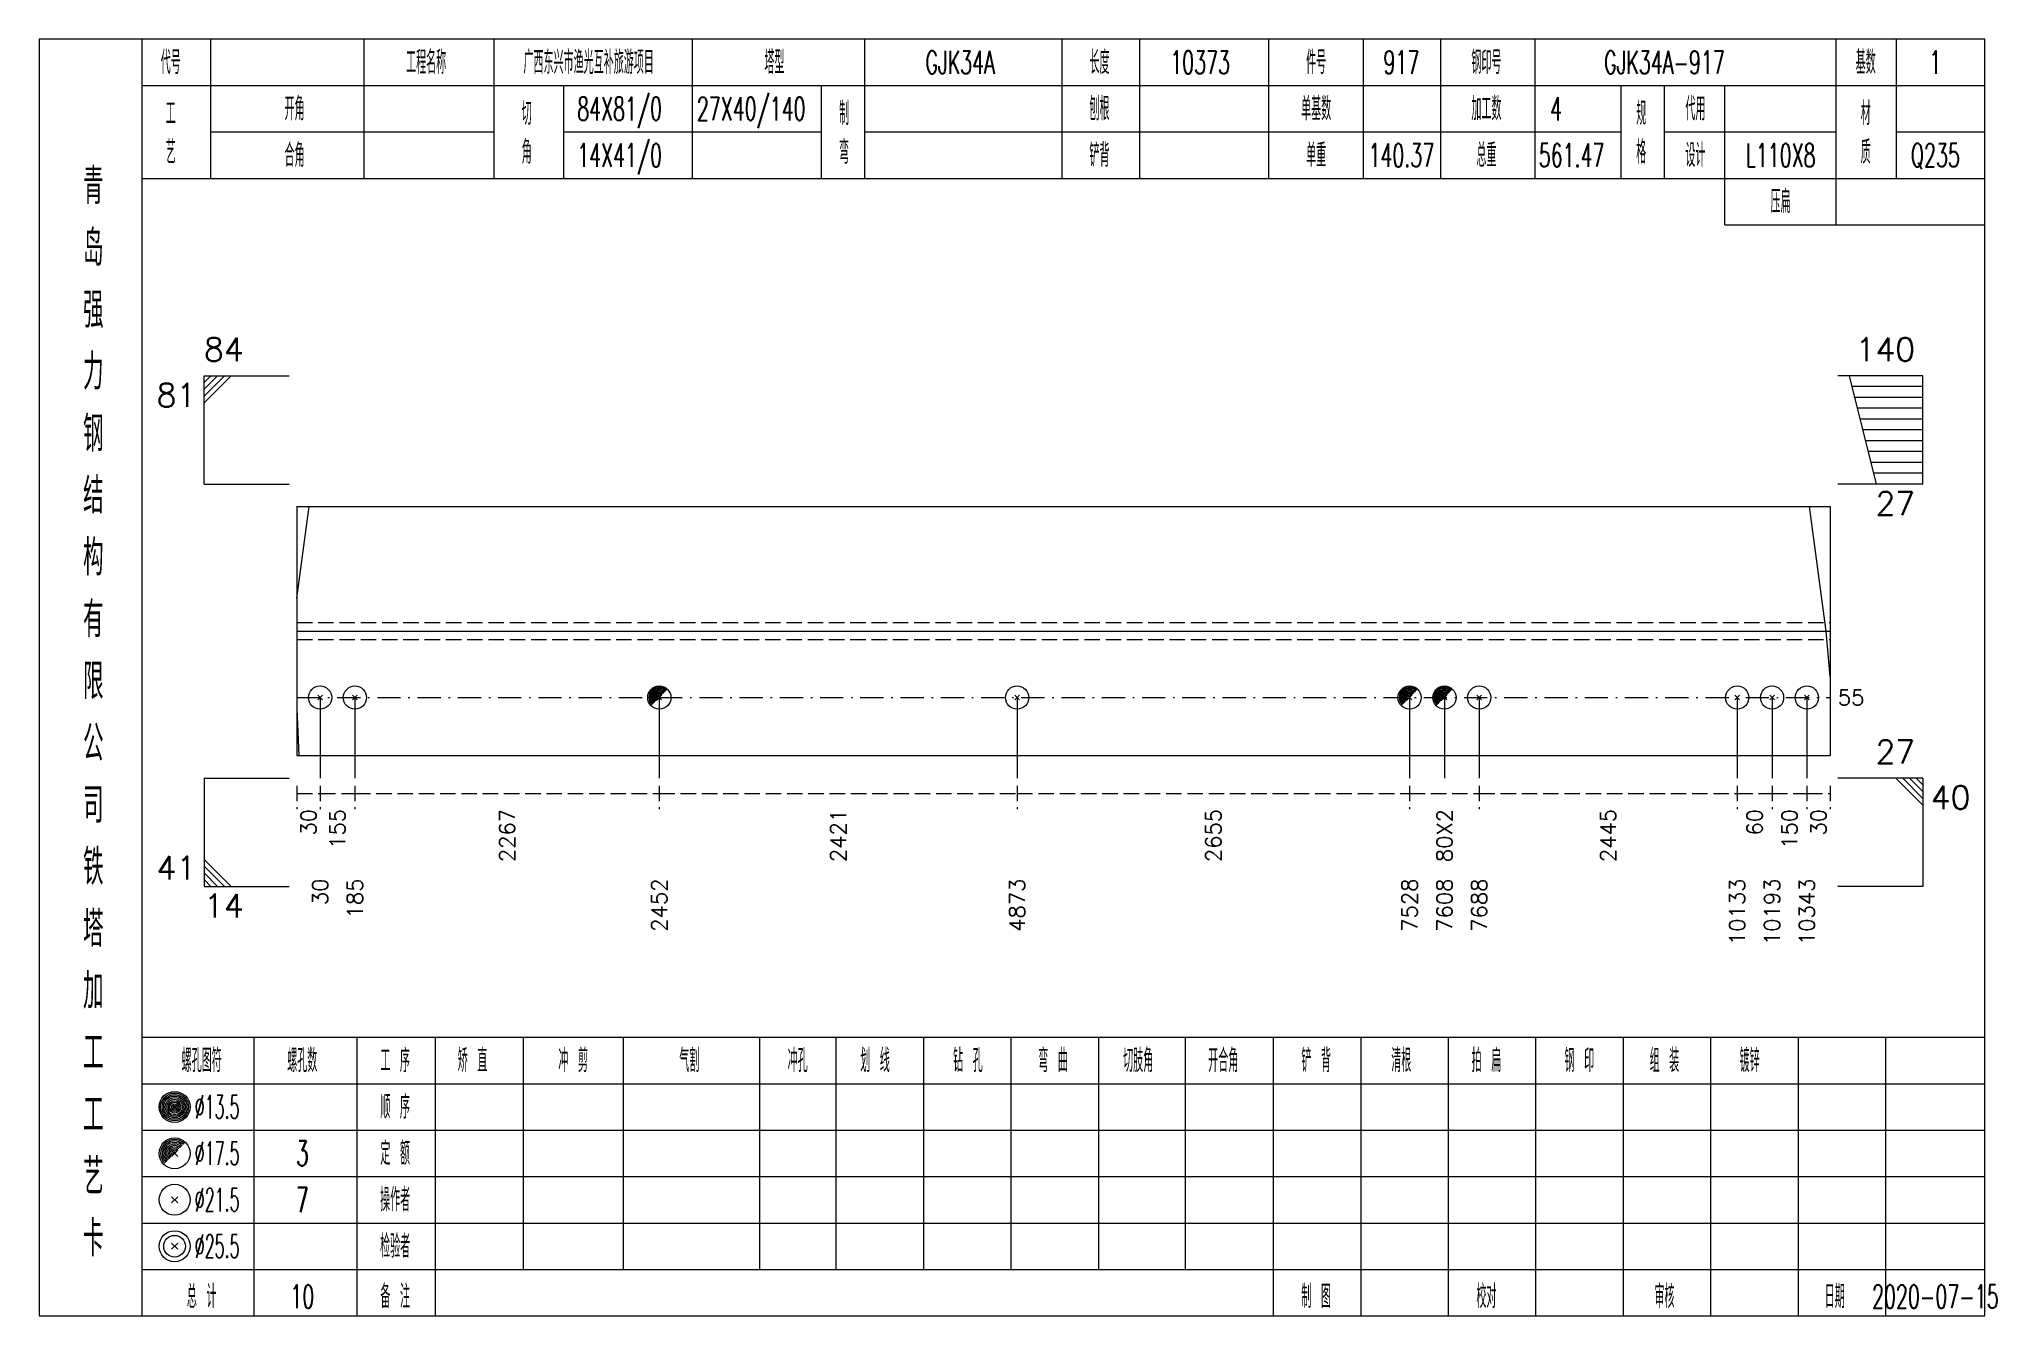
# Model space of a CAD drawing. Extents: x 0 to 2606, y -377 to 6479.
# Drawn here: x 0 to 252.9, y 2275 to 2440 of the extents above; entities that cross this region are included whole.
import ezdxf
from ezdxf.enums import TextEntityAlignment as Align

# ---------------------------------------------------------------- set-up
doc = ezdxf.new("R2010")
doc.units = 0
doc.header["$MEASUREMENT"] = 0
doc.linetypes.add('一点画线', pattern=[5.2, 3, -1, 0.2, -1])
doc.linetypes.add('虚线', pattern=[2.75, 2, -0.75])
doc.layers.get('0').update_dxf_attribs({"linetype": 'CONTINUOUS', "lineweight": 25})
doc.layers.add('1', color=7, linetype='CONTINUOUS', lineweight=25)
doc.layers.add('4', color=7, linetype='CONTINUOUS', lineweight=25)
doc.styles.get("Standard").update_dxf_attribs({"font": 'simplex.shx', "width": 0.7, "height": 3, "bigfont": 'gbhzfs.shx'})

msp = doc.modelspace()

# ---------------------------------------------------------------- texts
at = {"color": 7, "linetype": 'Continuous', "lineweight": 13}
msp.add_text('84', height=3, dxfattribs=at).set_placement((21.3, 2397.5), align=Align.BOTTOM_LEFT)
for s, p in [('140', (242.4, 2397.5)), ('27', (242.4, 2345.5)), ('41', (20.3, 2330.5))]:
    msp.add_text(s, height=3, dxfattribs=at).set_placement(p, align=Align.BOTTOM_RIGHT)
for s, p in [('81', (20.3, 2395.5)), ('27', (242.4, 2381.5))]:
    msp.add_text(s, height=3, dxfattribs=at).set_placement(p, align=Align.TOP_RIGHT)
msp.add_text('55', height=2, dxfattribs=at).set_placement((232.4, 2354.91), align=Align.MIDDLE_LEFT)
for s, p in [('40', (244.4, 2343.5)), ('14', (21.3, 2329.5))]:
    msp.add_text(s, height=3, dxfattribs=at).set_placement(p, align=Align.TOP_LEFT)
at = {"color": 8, "linetype": 'Continuous', "lineweight": 9}
for s, p in [('30', (34.8, 2340.5)), ('155', (38.55, 2340.5)), ('2267', (60.46, 2340.5)), ('2655', (151.72, 2340.5)), ('80X2', (181.57, 2340.5)), ('2445', (202.73, 2340.5)), ('60', (221.65, 2340.5)), ('150', (226.15, 2340.5)), ('30', (229.9, 2340.5)), ('2421', (103.25, 2340.5))]:
    msp.add_text(s, height=2, rotation=90, dxfattribs=at).set_placement(p, align=Align.MIDDLE_RIGHT)
at = {"layer": '1', "color": 7, "linetype": 'Continuous', "lineweight": 13}
for s, p in [('30', (36.3, 2331.5)), ('185', (40.8, 2331.5)), ('2452', (80.13, 2331.5)), ('4873', (126.36, 2331.5)), ('7528', (177.07, 2331.5)), ('7608', (181.57, 2331.5)), ('7688', (186.07, 2331.5)), ('10133', (219.4, 2331.5)), ('10193', (223.9, 2331.5)), ('10343', (228.4, 2331.5))]:
    msp.add_text(s, height=2, rotation=90, dxfattribs=at).set_placement(p, align=Align.MIDDLE_RIGHT)
at = {"layer": '4', "color": 1, "linetype": 'Continuous', "lineweight": 13}
for s, height, width, p in [('代号', 3, 0.6, (17, 2437)), ('工程名称', 3, 0.6, (50, 2437)), ('广西东兴市渔光互补旅游项目', 3, 0.6, (71, 2437)), ('塔型', 3, 0.6, (95, 2437)), ('GJK34A', 3, 0.6, (119, 2437)), ('长度', 3, 0.6, (137, 2437)), ('10373', 3, 0.6, (150, 2437)), ('件号', 3, 0.6, (165, 2437)), ('917', 3, 0.6, (176, 2437)), ('钢印号', 3, 0.6, (187, 2437)), ('GJK34A-917', 3, 0.6, (210, 2437)), ('基数', 3, 0.6, (236, 2437)), ('1', 3, 0.6, (245, 2437)), ('工', 3, 0.6, (17, 2430.4)), ('开角', 3, 0.6, (33, 2431)), ('切', 3, 0.6, (63, 2430.4)), ('84X81/0', 3, 0.6, (75, 2431)), ('27X40/140', 3, 0.6, (92, 2431)), ('制', 3, 0.6, (104, 2430.4)), ('刨根', 3, 0.6, (137, 2431)), ('单基数', 3, 0.6, (165, 2431)), ('加工数', 3, 0.6, (187, 2431)), ('4', 3, 0.6, (196, 2431)), ('规', 3, 0.6, (207, 2430.4)), ('代用', 3, 0.6, (214, 2431)), ('材', 3, 0.6, (236, 2430.4)), ('艺', 3, 0.6, (17, 2425.4)), ('合角', 3, 0.6, (33, 2425)), ('角', 3, 0.6, (63, 2425.4)), ('14X41/0', 3, 0.6, (75, 2425)), ('弯', 3, 0.6, (104, 2425.4)), ('铲背', 3, 0.6, (137, 2425)), ('单重', 3, 0.6, (165, 2425)), ('140.37', 3, 0.6, (176, 2425)), ('总重', 3, 0.6, (187, 2425)), ('561.47', 3, 0.6, (198, 2425)), ('格', 3, 0.6, (207, 2425.4)), ('设计', 3, 0.6, (214, 2425)), ('L110X8', 3, 0.6, (225, 2425)), ('质', 3, 0.6, (236, 2425.4)), ('Q235', 3, 0.6, (245, 2425)), ('青', 4.6, 0.8, (7, 2421)), ('压扁', 3, 0.6, (225, 2419)), ('岛', 4.6, 0.8, (7, 2413)), ('强', 4.6, 0.8, (7, 2405)), ('力', 4.6, 0.8, (7, 2397)), ('钢', 4.6, 0.8, (7, 2389)), ('结', 4.6, 0.8, (7, 2381)), ('构', 4.6, 0.8, (7, 2373)), ('有', 4.6, 0.8, (7, 2365)), ('限', 4.6, 0.8, (7, 2357)), ('公', 4.6, 0.8, (7, 2349)), ('司', 4.6, 0.8, (7, 2341)), ('铁', 4.6, 0.8, (7, 2333)), ('塔', 4.6, 0.8, (7, 2325)), ('加', 4.6, 0.8, (7, 2317)), ('工', 4.6, 0.8, (7, 2309)), ('螺孔图符', 3, 0.6, (21, 2308)), ('螺孔数', 3, 0.6, (34, 2308)), ('工 序', 3, 0.6, (46, 2308)), ('矫 直', 3, 0.6, (56, 2308)), ('冲 剪', 3, 0.6, (69, 2308)), ('气割', 3, 0.6, (84, 2308)), ('冲孔', 3, 0.6, (98, 2308)), ('划 线', 3, 0.6, (108, 2308)), ('钻 孔', 3, 0.6, (120, 2308)), ('弯 曲', 3, 0.6, (131, 2308)), ('切肢角', 3, 0.6, (142, 2308)), ('开合角', 3, 0.6, (153, 2308)), ('铲 背', 3, 0.6, (165, 2308)), ('清根', 3, 0.6, (176, 2308)), ('拍 扁', 3, 0.6, (187, 2308)), ('钢 印', 3, 0.6, (199, 2308)), ('组 装', 3, 0.6, (210, 2308)), ('镀锌', 3, 0.6, (221, 2308)), ('工', 4.6, 0.8, (7, 2301)), ('%%C13.5', 3, 0.5, (23, 2302)), ('顺 序', 3, 0.6, (46, 2302)), ('%%C17.5', 3, 0.5, (23, 2296)), ('3', 3.2, 0.6, (34, 2296)), ('定 额', 3, 0.6, (46, 2296)), ('艺', 4.6, 0.8, (7, 2293)), ('操作者', 3, 0.6, (46, 2290)), ('%%C21.5', 3, 0.5, (23, 2290)), ('7', 3.2, 0.6, (34, 2290)), ('卡', 4.6, 0.8, (7, 2285)), ('%%C25.5', 3, 0.5, (23, 2284)), ('检验者', 3, 0.6, (46, 2284)), ('总 计', 3, 0.6, (21, 2277.5)), ('备 注', 3, 0.6, (46, 2277.5)), ('制 图', 3, 0.6, (165, 2277.5)), ('校对', 3, 0.6, (187, 2277.5)), ('审核', 3, 0.6, (210, 2277.5)), ('日期', 3, 0.6, (232, 2277.5)), ('10', 3, 0.6, (34, 2277.5)), ('2020-07-15', 3, 0.6, (245, 2277.5))]:
    msp.add_text(s, height=height, dxfattribs=dict(at, width=width)).set_placement(p, align=Align.MIDDLE_CENTER)

# ---------------------------------------------------------------- linework, layer by layer
at = {"color": 7, "linetype": 'Continuous', "lineweight": 13}
for p, q in [((21.3, 2396.5), (32.3, 2396.5)), ((21.3, 2382.5), (21.3, 2396.5)), ((22.18, 2396.5), (21.3, 2395.62)), ((23.05, 2396.5), (21.3, 2394.75)), ((23.93, 2396.5), (21.3, 2393.88)), ((24.8, 2396.5), (21.3, 2393)), ((243.4, 2396.5), (232.4, 2396.5)), ((237.4, 2382.5), (233.9, 2396.5)), ((243.4, 2382.5), (243.4, 2396.5)), ((243.4, 2395.1), (234.25, 2395.1)), ((243.4, 2393.7), (234.6, 2393.7)), ((243.4, 2392.3), (234.95, 2392.3)), ((243.4, 2390.9), (235.3, 2390.9)), ((243.4, 2389.5), (235.65, 2389.5)), ((243.4, 2388.1), (236, 2388.1)), ((243.4, 2386.7), (236.35, 2386.7)), ((243.4, 2385.3), (236.7, 2385.3)), ((243.4, 2383.9), (237.05, 2383.9)), ((21.3, 2382.5), (32.3, 2382.5)), ((243.4, 2382.5), (232.4, 2382.5)), ((33.3, 2367.74), (34.9, 2379.59)), ((230.88, 2363.5), (228.73, 2379.59)), ((231.4, 2357.65), (230.88, 2363.5)), ((33.3, 2353.41), (33.57, 2347.41)), ((36.3, 2354.91), (36.3, 2344.5)), ((40.8, 2354.91), (40.8, 2344.5)), ((80.13, 2354.91), (80.13, 2344.5)), ((126.36, 2354.91), (126.36, 2344.5)), ((177.07, 2354.91), (177.07, 2344.5)), ((181.57, 2354.91), (181.57, 2344.5)), ((186.07, 2354.91), (186.07, 2344.5)), ((219.4, 2354.91), (219.4, 2344.5)), ((223.9, 2354.91), (223.9, 2344.5)), ((228.4, 2354.91), (228.4, 2344.5)), ((21.3, 2344.5), (32.3, 2344.5)), ((21.3, 2344.5), (21.3, 2330.5)), ((243.4, 2344.5), (232.4, 2344.5)), ((239.9, 2344.5), (243.4, 2341)), ((240.78, 2344.5), (243.4, 2341.88)), ((241.65, 2344.5), (243.4, 2342.75)), ((242.53, 2344.5), (243.4, 2343.62)), ((243.4, 2344.5), (243.4, 2330.5)), ((24.8, 2330.5), (21.3, 2334)), ((23.93, 2330.5), (21.3, 2333.12)), ((23.05, 2330.5), (21.3, 2332.25)), ((22.18, 2330.5), (21.3, 2331.38)), ((21.3, 2330.5), (32.3, 2330.5)), ((243.4, 2330.5), (232.4, 2330.5))]:
    msp.add_line(p, q, dxfattribs=at)
at = {"color": 7, "linetype": 'Continuous', "lineweight": 18}
for p, q in [((33.3, 2379.59), (33.3, 2347.41)), ((33.3, 2379.59), (231.4, 2379.59)), ((231.4, 2379.59), (231.4, 2347.41)), ((33.3, 2363.5), (231.4, 2363.5))]:
    msp.add_line(p, q, dxfattribs=at)
at = {"color": 1, "linetype": '虚线', "lineweight": 18}
for p, q in [((33.3, 2364.59), (231.4, 2364.59)), ((33.3, 2362.41), (231.4, 2362.41))]:
    msp.add_line(p, q, dxfattribs=at)
at = {"color": 3, "linetype": '一点画线', "lineweight": 13}
msp.add_line((33.3, 2354.91), (231.4, 2354.91), dxfattribs=at)
at = {"color": 8, "linetype": '虚线', "lineweight": 9}
for p, q in [((33.3, 2343.5), (33.3, 2340.5)), ((33.3, 2342.5), (36.3, 2342.5)), ((36.3, 2343.5), (36.3, 2340.5)), ((36.3, 2343.5), (36.3, 2340.5)), ((36.3, 2342.5), (40.8, 2342.5)), ((40.8, 2343.5), (40.8, 2340.5)), ((40.8, 2343.5), (40.8, 2340.5)), ((40.8, 2342.5), (80.13, 2342.5)), ((80.13, 2343.5), (80.13, 2340.5)), ((80.13, 2343.5), (80.13, 2340.5)), ((80.13, 2342.5), (126.36, 2342.5)), ((126.36, 2343.5), (126.36, 2340.5)), ((126.36, 2343.5), (126.36, 2340.5)), ((126.36, 2342.5), (177.07, 2342.5)), ((177.07, 2343.5), (177.07, 2340.5)), ((177.07, 2343.5), (177.07, 2340.5)), ((177.07, 2342.5), (186.07, 2342.5)), ((186.07, 2343.5), (186.07, 2340.5)), ((186.07, 2343.5), (186.07, 2340.5)), ((186.07, 2342.5), (219.4, 2342.5)), ((219.4, 2343.5), (219.4, 2340.5)), ((219.4, 2343.5), (219.4, 2340.5)), ((219.4, 2342.5), (223.9, 2342.5)), ((223.9, 2343.5), (223.9, 2340.5)), ((223.9, 2343.5), (223.9, 2340.5)), ((223.9, 2342.5), (228.4, 2342.5)), ((228.4, 2343.5), (228.4, 2340.5)), ((228.4, 2343.5), (228.4, 2340.5)), ((228.4, 2342.5), (231.4, 2342.5)), ((231.4, 2343.5), (231.4, 2340.5))]:
    msp.add_line(p, q, dxfattribs=at)
at = {"layer": '1', "color": 7, "linetype": 'Continuous', "lineweight": 13}
for p, q in [((36, 2354.61), (36.6, 2355.21)), ((36.6, 2354.61), (36, 2355.21)), ((40.5, 2354.61), (41.1, 2355.21)), ((41.1, 2354.61), (40.5, 2355.21)), ((126.06, 2354.61), (126.66, 2355.21)), ((126.66, 2354.61), (126.06, 2355.21)), ((185.77, 2354.61), (186.37, 2355.21)), ((186.37, 2354.61), (185.77, 2355.21)), ((219.1, 2354.61), (219.7, 2355.21)), ((219.7, 2354.61), (219.1, 2355.21)), ((223.6, 2354.61), (224.2, 2355.21)), ((224.2, 2354.61), (223.6, 2355.21)), ((228.1, 2354.61), (228.7, 2355.21)), ((228.7, 2354.61), (228.1, 2355.21))]:
    msp.add_line(p, q, dxfattribs=at)
at = {"layer": '1', "color": 7, "linetype": 'Continuous', "lineweight": 0}
for p, q in [((79.83, 2354.61), (80.43, 2355.21)), ((79.83, 2355.21), (80.43, 2354.61)), ((176.77, 2354.61), (177.37, 2355.21)), ((176.77, 2355.21), (177.37, 2354.61)), ((181.27, 2354.61), (181.87, 2355.21)), ((181.27, 2355.21), (181.87, 2354.61))]:
    msp.add_line(p, q, dxfattribs=at)
at = {"layer": '1', "color": 7, "linetype": 'Continuous', "lineweight": 18}
msp.add_line((33.3, 2347.41), (231.4, 2347.41), dxfattribs=at)
at = {"layer": '1', "color": 7, "linetype": 'Continuous', "lineweight": 13}
for centre in [(36.3, 2354.91), (40.8, 2354.91), (80.13, 2354.91), (126.36, 2354.91), (177.07, 2354.91), (181.57, 2354.91), (186.07, 2354.91), (219.4, 2354.91), (223.9, 2354.91), (228.4, 2354.91)]:
    msp.add_circle(centre, 1.5, dxfattribs=at)
for centre, radius in [((80.13, 2354.91), 1.35), ((80.13, 2354.91), 1.2), ((80.13, 2354.91), 1.05), ((80.13, 2354.91), 0.9), ((80.13, 2354.91), 0.75), ((80.13, 2354.91), 0.6), ((80.13, 2354.91), 0.45), ((80.13, 2354.91), 0.3), ((80.13, 2354.91), 0.15), ((177.07, 2354.91), 1.35), ((177.07, 2354.91), 1.2), ((177.07, 2354.91), 1.05), ((177.07, 2354.91), 0.9), ((177.07, 2354.91), 0.75), ((177.07, 2354.91), 0.6), ((177.07, 2354.91), 0.45), ((177.07, 2354.91), 0.3), ((177.07, 2354.91), 0.15), ((181.57, 2354.91), 1.35), ((181.57, 2354.91), 1.2), ((181.57, 2354.91), 1.05), ((181.57, 2354.91), 0.9), ((181.57, 2354.91), 0.75), ((181.57, 2354.91), 0.6), ((181.57, 2354.91), 0.45), ((181.57, 2354.91), 0.3), ((181.57, 2354.91), 0.15)]:
    msp.add_arc(centre, radius, 45, 225, dxfattribs=at)
at = {"layer": '4', "color": 1, "linetype": 'Continuous', "lineweight": 18}
for p, q in [((13.3, 2275), (13.3, 2440)), ((22.2, 2422), (22.2, 2440)), ((42, 2422), (42, 2440)), ((58.8, 2422), (58.8, 2440)), ((84.4, 2422), (84.4, 2440)), ((106.7, 2422), (106.7, 2440)), ((132.2, 2422), (132.2, 2440)), ((142.2, 2422), (142.2, 2440)), ((158.9, 2422), (158.9, 2440)), ((171.1, 2422), (171.1, 2440)), ((181.1, 2422), (181.1, 2440)), ((193.3, 2422), (193.3, 2440)), ((232.2, 2416), (232.2, 2440)), ((240, 2422), (240, 2440)), ((13.3, 2434), (251.4, 2434)), ((67.8, 2422), (67.8, 2434)), ((101.1, 2422), (101.1, 2434)), ((204.4, 2422), (204.4, 2434)), ((210, 2422), (210, 2434)), ((217.8, 2416), (217.8, 2434)), ((22.2, 2428), (58.8, 2428)), ((67.8, 2428), (101.1, 2428)), ((106.7, 2428), (204.4, 2428)), ((210, 2428), (232.2, 2428)), ((240, 2428), (251.4, 2428)), ((13.3, 2422), (251.4, 2422)), ((217.8, 2416), (251.4, 2416)), ((13.3, 2311), (251.4, 2311)), ((27.8, 2275), (27.8, 2311)), ((41.1, 2275), (41.1, 2311)), ((51.2, 2275), (51.2, 2311)), ((62.6, 2281), (62.6, 2311)), ((75.5, 2281), (75.5, 2311)), ((93.1, 2281), (93.1, 2311)), ((103, 2281), (103, 2311)), ((114.3, 2281), (114.3, 2311)), ((125.6, 2281), (125.6, 2311)), ((136.9, 2281), (136.9, 2311)), ((148.1, 2281), (148.1, 2311)), ((159.5, 2281), (159.5, 2311)), ((170.8, 2281), (170.8, 2311)), ((182.1, 2281), (182.1, 2311)), ((193.4, 2281), (193.4, 2311)), ((204.7, 2281), (204.7, 2311)), ((216, 2281), (216, 2311)), ((227.3, 2281), (227.3, 2311)), ((238.6, 2281), (238.6, 2311)), ((13.3, 2305), (251.4, 2305)), ((13.3, 2299), (251.4, 2299)), ((13.3, 2293), (251.4, 2293)), ((13.3, 2287), (251.4, 2287)), ((13.3, 2281), (251.4, 2281)), ((159.5, 2275), (159.5, 2281)), ((170.8, 2275), (170.8, 2281)), ((182.1, 2275), (182.1, 2281)), ((193.4, 2275), (193.4, 2281)), ((204.7, 2275), (204.7, 2281)), ((216, 2275), (216, 2281)), ((227.3, 2275), (227.3, 2281)), ((238.6, 2275), (238.6, 2281))]:
    msp.add_line(p, q, dxfattribs=at)
at = {"layer": '4', "color": 7, "linetype": 'Continuous', "lineweight": 13}
for p, q in [((17.3, 2301.8), (17.7, 2302.2)), ((17.7, 2301.8), (17.3, 2302.2)), ((17.1, 2289.6), (17.9, 2290.4)), ((17.9, 2289.6), (17.1, 2290.4)), ((17.1, 2283.6), (17.9, 2284.4)), ((17.9, 2283.6), (17.1, 2284.4))]:
    msp.add_line(p, q, dxfattribs=at)
at = {"layer": '4', "color": 7, "linetype": 'Continuous', "lineweight": 0}
for p, q in [((17.1, 2295.6), (17.9, 2296.4)), ((17.1, 2296.4), (17.9, 2295.6))]:
    msp.add_line(p, q, dxfattribs=at)
at = {"layer": '4', "color": 1, "linetype": 'Continuous', "lineweight": 18}
msp.add_lwpolyline([(0, 2440), (0, 2275), (251.4, 2275), (251.4, 2440)], close=True, dxfattribs=at)
at = {"layer": '4', "color": 7, "linetype": 'Continuous', "lineweight": 13}
for centre, radius in [((17.5, 2302), 2), ((17.5, 2302), 1.8), ((17.5, 2302), 1.6), ((17.5, 2302), 1.4), ((17.5, 2302), 1.2), ((17.5, 2302), 1), ((17.5, 2302), 0.8), ((17.5, 2302), 0.6), ((17.5, 2302), 0.4), ((17.5, 2302), 0.2), ((17.5, 2296), 2), ((17.5, 2290), 2), ((17.5, 2284), 2), ((17.5, 2284), 1.4)]:
    msp.add_circle(centre, radius, dxfattribs=at)
for radius in [1.8, 1.6, 1.4, 1.2, 1, 0.8, 0.6, 0.4, 0.2]:
    msp.add_arc((17.5, 2296), radius, 45, 225, dxfattribs=at)

msp.set_redraw_order([(e.dxf.handle, doc.entitydb.next_handle()) for e in msp.query("TEXT MTEXT ATTDEF DIMENSION ARC_DIMENSION")])  # texts and dimensions are drawn at this point

doc.saveas('drawing.dxf')
